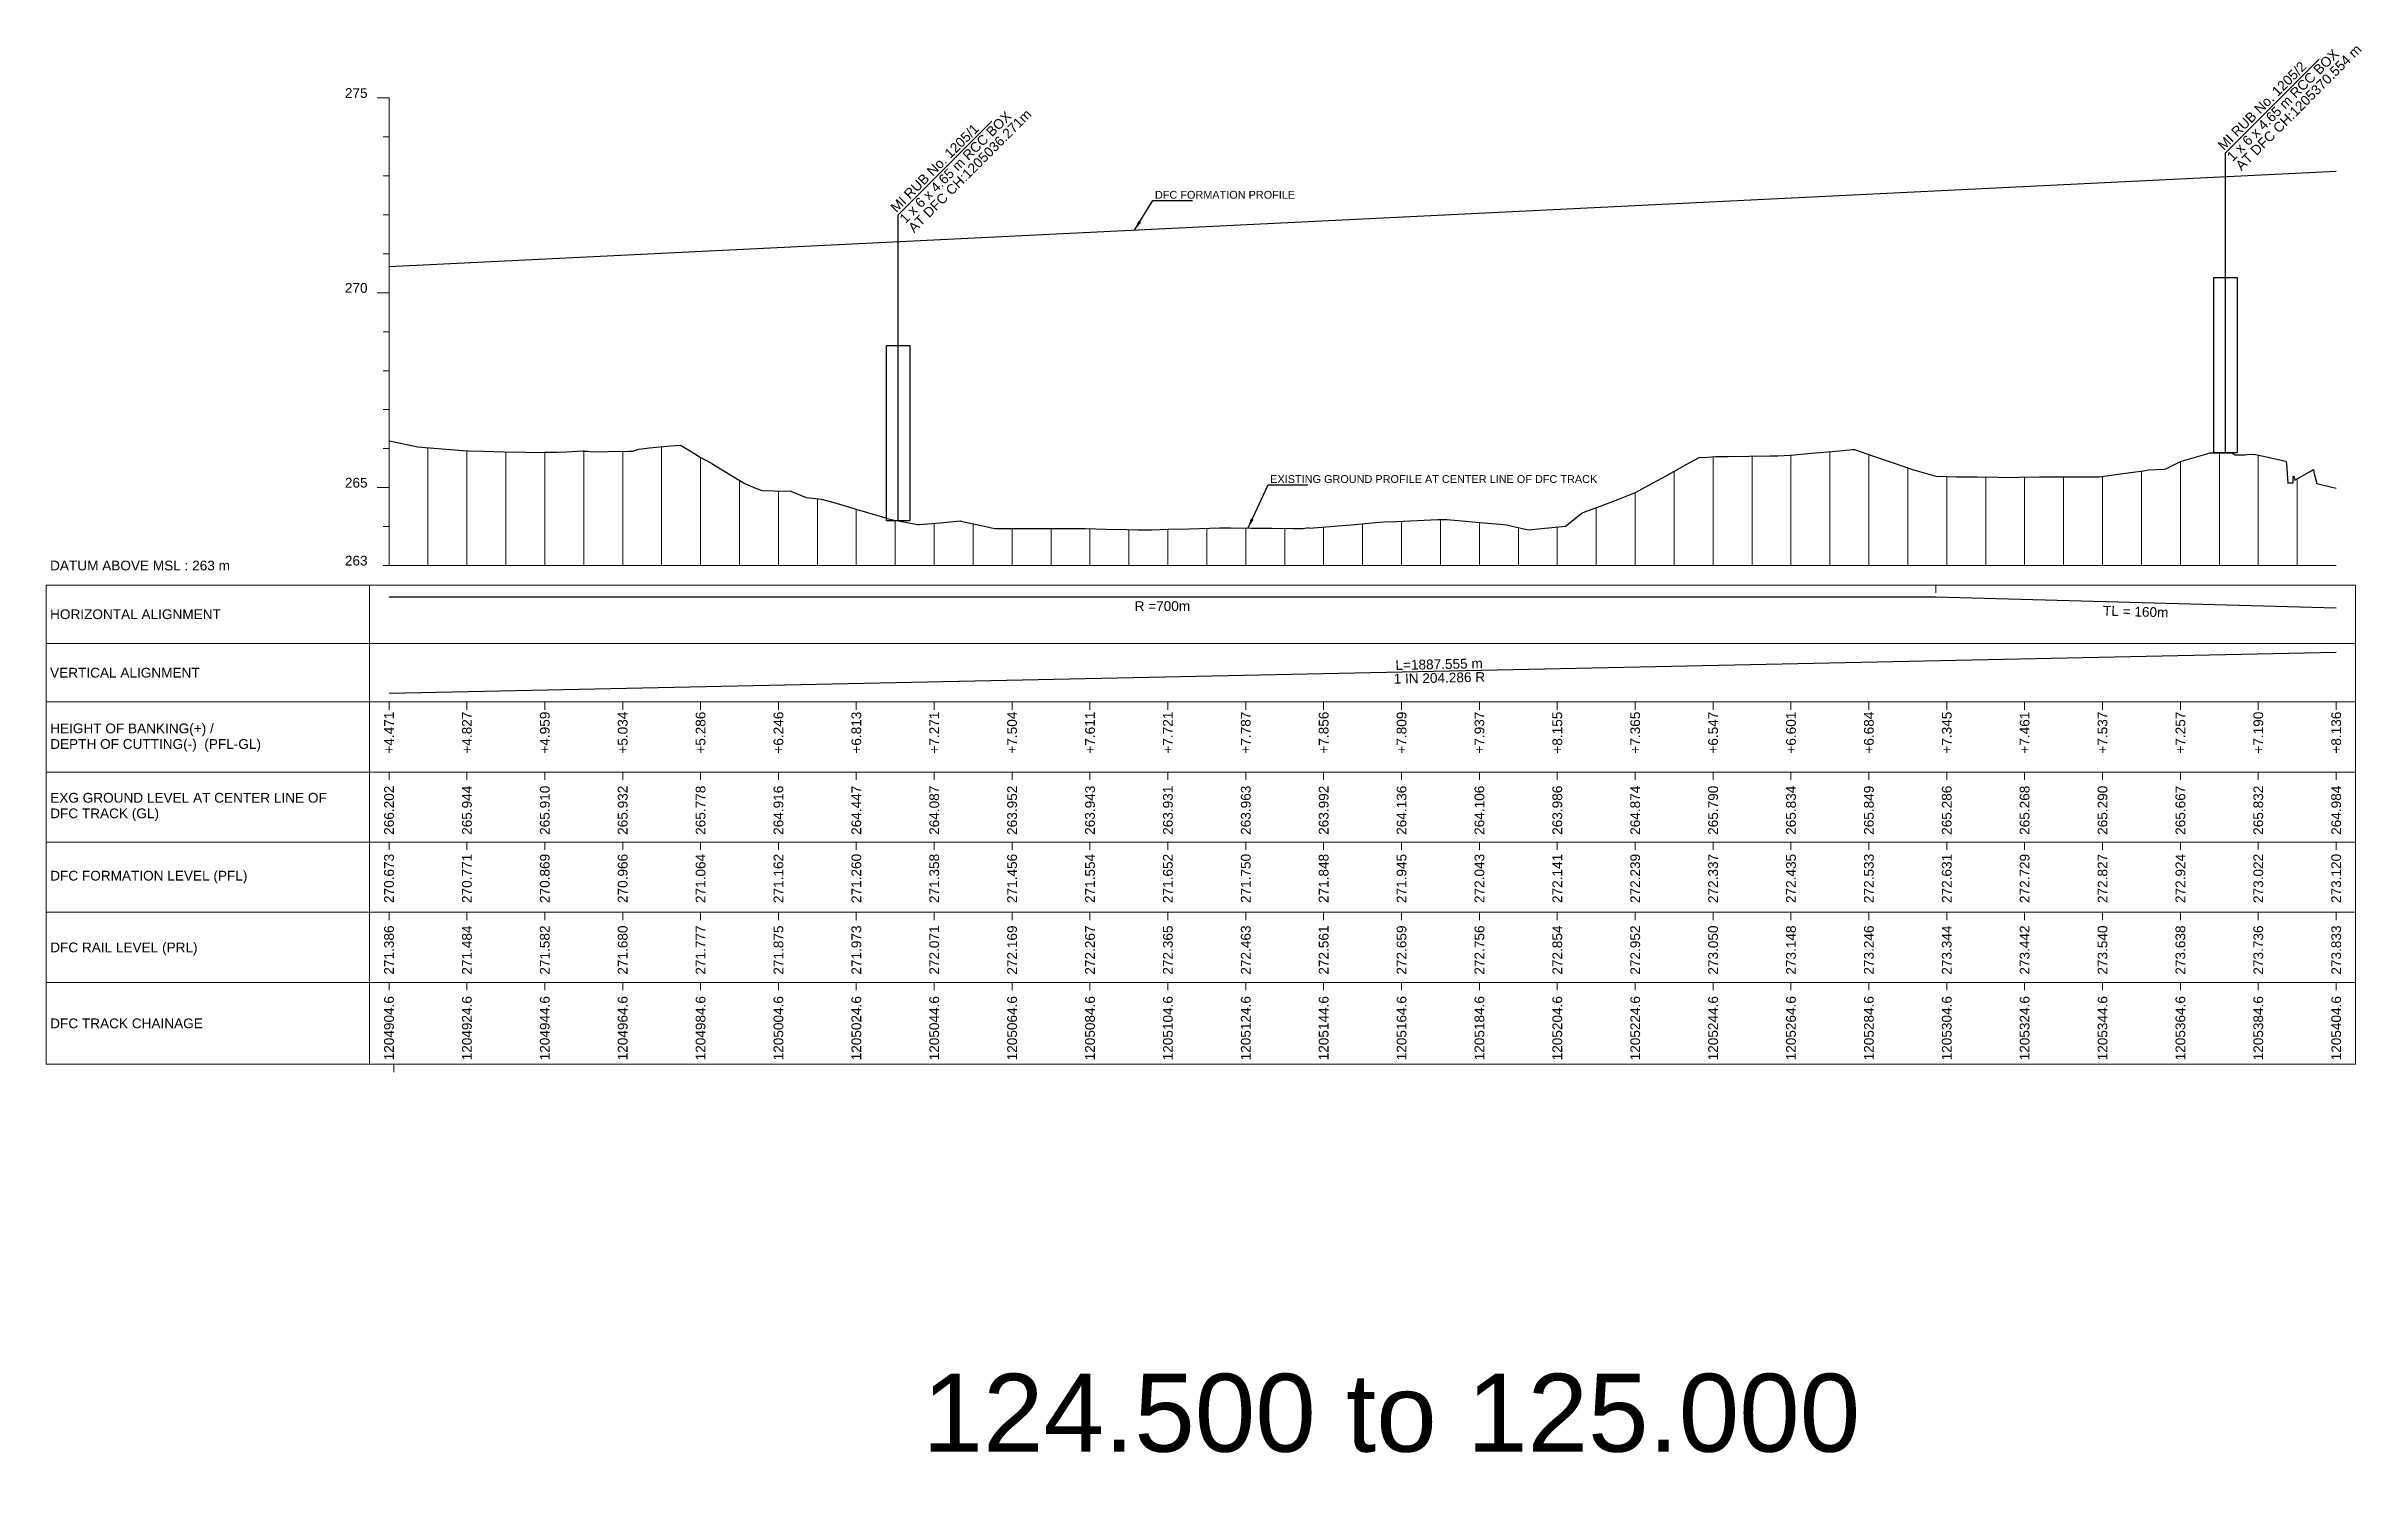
# Model space of a CAD drawing. Header units: metres. Extents: x 33905 to 43505, y -12340 to -11815.
# Drawn here: x 34912 to 35507, y -12237 to -11867 of the extents above; entities that cross this region are included whole.
import ezdxf
from ezdxf.enums import TextEntityAlignment as Align

# ---------------------------------------------------------------- set-up
doc = ezdxf.new("R2010")
doc.units = ezdxf.units.M
doc.header["$MEASUREMENT"] = 0
for name, color, linetype, lineweight in [('LS BRIDGE INDICATION', 10, 'Continuous', 30), ('LS CUT FILL', 10, 'Continuous', 0), ('LS DATUM', 7, 'Continuous', 0), ('LS DATUM X', 7, 'Continuous', 0), ('LS DATUM Y', 7, 'Continuous', 0), ('LS EXG GL', 7, 'Continuous', 0), ('LS EXG. GL', 7, 'Continuous', 0), ('LS FRAME', 7, 'Continuous', 0), ('LS PRO FL', 10, 'Continuous', 0), ('LS PRO. CUT & FILL', 10, 'Continuous', 0), ('LS PRO. DFCC CH', 10, 'Continuous', 0), ('LS PRO. FL', 10, 'Continuous', 0), ('LS PRO. RL', 10, 'Continuous', 0), ('LS PROFILE EXG GL', 7, 'Continuous', 30), ('LS PROFILE PRO FL', 1, 'Continuous', 30), ('LS TICKS', 7, 'Continuous', 0), ('Profile Grid', 7, 'Continuous', 0)]:
    doc.layers.add(name, color=color, linetype=linetype, lineweight=lineweight)
for name, color, linetype in [("LS BRIDGE'S", 7, 'Continuous'), ('LS HORIZONTAL ALIGNMENT', 10, 'Continuous'), ('LS VERTICAL ALIGNMENT', 10, 'Continuous'), ('ref text', 3, 'Continuous')]:
    doc.layers.add(name, color=color, linetype=linetype)
doc.styles.get("Standard").update_dxf_attribs({"font": 'arial.ttf'})
doc.styles.add('Style-Arial', font='arial.ttf')
doc.styles.add('StyleArial', font='arial.ttf')
doc.dimstyles.get("Standard").update_dxf_attribs({"dimtxt": 0.18, "dimasz": 0.18, "dimexe": 0.18, "dimexo": 0.0625, "dimgap": 0.09, "dimtad": 0, "dimtih": 1, "dimtoh": 1, "dimdec": 4, "dimzin": 0, "dimdsep": 46, "dimtxsty": 'Standard', "dimcen": 0.09, "dimadec": 0, "dimazin": 0, "dimtfac": 1, "dimtdec": 4, "dimtofl": 0, "dimtmove": 0, "dimatfit": 3, "dimfxl": 1, "dimtolj": 1, "dimtzin": 0, "dimarcsym": 0})

msp = doc.modelspace()

# ---------------------------------------------------------------- texts
at = {"layer": "LS BRIDGE'S", "color": 10}
for s, p in [('AT DFC CH:1205370.554 m', (35475.7, -11898.81)), ('MI RUB No. 1205/2', (35471.14, -11893.6)), ('1 x 6 x 4.65 m RCC BOX', (35473.44, -11896.44)), ('1 x 6 x 4.65 m RCC BOX', (35132.6, -11912.39)), ('AT DFC CH:1205036.271m', (35134.85, -11914.77)), ('MI RUB No. 1205/1', (35130.3, -11909.55))]:
    msp.add_text(s, height=2.5, rotation=45, dxfattribs=at).set_placement(p)
at = {"layer": 'LS CUT FILL', "style": 'Style-Arial'}
for s, p in [('+4.471', (35000, -12037.5)), ('+4.827', (35020, -12037.5)), ('+4.959', (35040, -12037.5)), ('+5.034', (35060, -12037.5)), ('+5.286', (35080, -12037.5)), ('+6.246', (35100, -12037.5)), ('+6.813', (35120, -12037.5)), ('+7.271', (35140, -12037.5)), ('+7.504', (35160, -12037.5)), ('+7.611', (35180, -12037.5)), ('+7.721', (35200, -12037.5)), ('+7.787', (35220, -12037.5)), ('+7.856', (35240, -12037.5)), ('+7.809', (35260, -12037.5)), ('+7.937', (35280, -12037.5)), ('+8.155', (35300, -12037.5)), ('+7.365', (35320, -12037.5)), ('+6.547', (35340, -12037.5)), ('+6.601', (35360, -12037.5)), ('+6.684', (35380, -12037.5)), ('+7.345', (35400, -12037.5)), ('+7.461', (35420, -12037.5)), ('+7.537', (35440, -12037.5)), ('+7.257', (35460, -12037.5)), ('+7.190', (35480, -12037.5)), ('+8.136', (35500, -12037.5))]:
    msp.add_text(s, height=2.5, rotation=90, dxfattribs=at).set_placement(p, align=Align.MIDDLE_RIGHT)
at = {"layer": 'LS DATUM', "color": 7, "style": 'StyleArial'}
msp.add_text('DATUM ABOVE MSL : 263 m', height=2.5, rotation=0.00003, dxfattribs=at).set_placement((34912.97, -12000), align=Align.MIDDLE_LEFT)
at = {"layer": 'LS DATUM Y', "color": 7, "lineweight": 0, "style": 'Style-Arial'}
for s, p in [('275', (34994.5, -11880)), ('270', (34994.5, -11930)), ('265', (34994.5, -11980)), ('263', (34994.5, -12000))]:
    msp.add_text(s, height=2.5, dxfattribs=at).set_placement(p, align=Align.RIGHT)
at = {"layer": 'LS EXG GL', "style": 'Style-Arial'}
for s, p in [('266.202', (35000, -12056.5)), ('265.944', (35020, -12056.5)), ('265.910', (35040, -12056.5)), ('265.932', (35060, -12056.5)), ('265.778', (35080, -12056.5)), ('264.916', (35100, -12056.5)), ('264.447', (35120, -12056.5)), ('264.087', (35140, -12056.5)), ('263.952', (35160, -12056.5)), ('263.943', (35180, -12056.5)), ('263.931', (35200, -12056.5)), ('263.963', (35220, -12056.5)), ('263.992', (35240, -12056.5)), ('264.136', (35260, -12056.5)), ('264.106', (35280, -12056.5)), ('263.986', (35300, -12056.5)), ('264.874', (35320, -12056.5)), ('265.790', (35340, -12056.5)), ('265.834', (35360, -12056.5)), ('265.849', (35380, -12056.5)), ('265.286', (35400, -12056.5)), ('265.268', (35420, -12056.5)), ('265.290', (35440, -12056.5)), ('265.667', (35460, -12056.5)), ('265.832', (35480, -12056.5)), ('264.984', (35500, -12056.5))]:
    msp.add_text(s, height=2.5, rotation=90, dxfattribs=at).set_placement(p, align=Align.MIDDLE_RIGHT)
at = {"layer": 'LS EXG. GL', "color": 7, "style": 'StyleArial'}
for s, p in [('EXG GROUND LEVEL AT CENTER LINE OF ', (34913, -12059.6)), ('DFC TRACK (GL)', (34913, -12063.6))]:
    msp.add_text(s, height=2.5, rotation=0.00003, dxfattribs=at).set_placement(p, align=Align.MIDDLE_LEFT)
at = {"layer": 'LS HORIZONTAL ALIGNMENT', "style": 'StyleArial'}
msp.add_text('HORIZONTAL ALIGNMENT', height=2.5, rotation=0.00003, dxfattribs=at).set_placement((34912.97, -12012.5), align=Align.MIDDLE_LEFT)
at = {"layer": 'LS HORIZONTAL ALIGNMENT', "insert": (35198.59, -12010.42), "char_height": 2.5, "attachment_point": 5, "line_spacing_factor": 0.6, "style": 'Style-Arial'}
msp.add_mtext('R =700m', dxfattribs=at)
at = {"layer": 'LS HORIZONTAL ALIGNMENT', "insert": (35448.53, -12011.84), "char_height": 2.5, "attachment_point": 5, "rotation": 358.40817, "line_spacing_factor": 0.6, "style": 'Style-Arial'}
msp.add_mtext('TL = 160m', dxfattribs=at)
at = {"layer": 'LS PRO FL', "style": 'Style-Arial'}
for s, p in [('270.673', (35000, -12074)), ('270.771', (35020, -12074)), ('270.869', (35040, -12074)), ('270.966', (35060, -12074)), ('271.064', (35080, -12074)), ('271.162', (35100, -12074)), ('271.260', (35120, -12074)), ('271.358', (35140, -12074)), ('271.456', (35160, -12074)), ('271.554', (35180, -12074)), ('271.652', (35200, -12074)), ('271.750', (35220, -12074)), ('271.848', (35240, -12074)), ('271.945', (35260, -12074)), ('272.043', (35280, -12074)), ('272.141', (35300, -12074)), ('272.239', (35320, -12074)), ('272.337', (35340, -12074)), ('272.435', (35360, -12074)), ('272.533', (35380, -12074)), ('272.631', (35400, -12074)), ('272.729', (35420, -12074)), ('272.827', (35440, -12074)), ('272.924', (35460, -12074)), ('273.022', (35480, -12074)), ('273.120', (35500, -12074))]:
    msp.add_text(s, height=2.5, rotation=90, dxfattribs=at).set_placement(p, align=Align.MIDDLE_RIGHT)
at = {"layer": 'LS PRO. CUT & FILL', "color": 10, "style": 'StyleArial'}
for s, p in [('HEIGHT OF BANKING(+) /', (34913, -12041.8)), ('DEPTH OF CUTTING(-)  (PFL-GL)', (34913, -12045.8))]:
    msp.add_text(s, height=2.5, rotation=0.00003, dxfattribs=at).set_placement(p, align=Align.MIDDLE_LEFT)
at = {"layer": 'LS PRO. DFCC CH'}
for s, p in [('1204904.6', (35001.25, -12127)), ('1204924.6', (35021.25, -12127)), ('1204944.6', (35041.25, -12127)), ('1204964.6', (35061.25, -12127)), ('1204984.6', (35081.25, -12127)), ('1205004.6', (35101.25, -12127)), ('1205024.6', (35121.25, -12127)), ('1205044.6', (35141.25, -12127)), ('1205064.6', (35161.25, -12127)), ('1205084.6', (35181.25, -12127)), ('1205104.6', (35201.25, -12127)), ('1205124.6', (35221.25, -12127)), ('1205144.6', (35241.25, -12127)), ('1205164.6', (35261.25, -12127)), ('1205184.6', (35281.25, -12127)), ('1205204.6', (35301.25, -12127)), ('1205224.6', (35321.25, -12127)), ('1205244.6', (35341.25, -12127)), ('1205264.6', (35361.25, -12127)), ('1205284.6', (35381.25, -12127)), ('1205304.6', (35401.25, -12127)), ('1205324.6', (35421.25, -12127)), ('1205344.6', (35441.25, -12127)), ('1205364.6', (35461.25, -12127)), ('1205384.6', (35481.25, -12127)), ('1205404.6', (35501.25, -12127))]:
    msp.add_text(s, height=2.5, rotation=90, dxfattribs=at).set_placement(p)
at = {"layer": 'LS PRO. DFCC CH', "color": 10, "style": 'Style-Arial'}
msp.add_text('DFC TRACK CHAINAGE', height=2.5, rotation=0.00003, dxfattribs=at).set_placement((34913, -12117.5), align=Align.MIDDLE_LEFT)
at = {"layer": 'LS PRO. FL', "color": 10, "style": 'StyleArial'}
msp.add_text('DFC FORMATION LEVEL (PFL) ', height=2.5, rotation=0.00003, dxfattribs=at).set_placement((34913, -12079.6), align=Align.MIDDLE_LEFT)
at = {"layer": 'LS PRO. RL'}
for s, p in [('271.386', (35001.25, -12105)), ('271.484', (35021.25, -12105)), ('271.582', (35041.25, -12105)), ('271.680', (35061.25, -12105)), ('271.777', (35081.25, -12105)), ('271.875', (35101.25, -12105)), ('271.973', (35121.25, -12105)), ('272.071', (35141.25, -12105)), ('272.169', (35161.25, -12105)), ('272.267', (35181.25, -12105)), ('272.365', (35201.25, -12105)), ('272.463', (35221.25, -12105)), ('272.561', (35241.25, -12105)), ('272.659', (35261.25, -12105)), ('272.756', (35281.25, -12105)), ('272.854', (35301.25, -12105)), ('272.952', (35321.25, -12105)), ('273.050', (35341.25, -12105)), ('273.148', (35361.25, -12105)), ('273.246', (35381.25, -12105)), ('273.344', (35401.25, -12105)), ('273.442', (35421.25, -12105)), ('273.540', (35441.25, -12105)), ('273.638', (35461.25, -12105)), ('273.736', (35481.25, -12105)), ('273.833', (35501.25, -12105))]:
    msp.add_text(s, height=2.5, rotation=90, dxfattribs=at).set_placement(p)
at = {"layer": 'LS PRO. RL', "color": 10, "style": 'StyleArial'}
msp.add_text('DFC RAIL LEVEL (PRL)', height=2.5, rotation=0.00003, dxfattribs=at).set_placement((34913, -12098), align=Align.MIDDLE_LEFT)
at = {"layer": 'LS PROFILE EXG GL', "color": 7, "lineweight": 0, "style": 'Style-Arial'}
msp.add_text('EXISTING GROUND PROFILE AT CENTER LINE OF DFC TRACK', height=2, dxfattribs=at).set_placement((35226.28, -11978.81))
at = {"layer": 'LS PROFILE PRO FL', "style": 'Style-Arial'}
msp.add_text(' DFC FORMATION PROFILE', height=2, dxfattribs=at).set_placement((35195.9, -11905.86, 0))
at = {"layer": 'LS VERTICAL ALIGNMENT', "style": 'StyleArial'}
msp.add_text('VERTICAL ALIGNMENT', height=2.5, rotation=0.00003, dxfattribs=at).set_placement((34912.97, -12027.5), align=Align.MIDDLE_LEFT)
at = {"layer": 'LS VERTICAL ALIGNMENT', "insert": (35269.68, -12027.09), "char_height": 2.5, "attachment_point": 5, "rotation": 1.20303, "line_spacing_factor": 0.84, "style": 'Style-Arial'}
msp.add_mtext('L=1887.555 m\\P1 IN 204.286 R ', dxfattribs=at)
at = {"layer": 'ref text', "color": 3, "insert": (35137, -12227.71), "char_height": 20, "width": 267.435, "attachment_point": 7, "bg_fill": 3, "box_fill_scale": 1.5, "bg_fill_color": 256, "bg_fill_transparency": 0}
msp.add_mtext('124.500 to 125.000', dxfattribs=at)

# ---------------------------------------------------------------- linework, layer by layer
at = {"layer": 'LS BRIDGE INDICATION'}
for points in [[(35468.56, -11926.08), (35474.56, -11926.08), (35474.56, -11971.08), (35468.56, -11971.08)], [(35127.71, -11943.55), (35133.71, -11943.55), (35133.71, -11988.55), (35127.71, -11988.55)]]:
    msp.add_lwpolyline(points, close=True, dxfattribs=at)
at = {"layer": "LS BRIDGE'S", "color": 10}
for points in [[(35471.56, -11971.08), (35471.56, -11894.08), (35495.61, -11870.03)], [(35130.71, -11988.55), (35130.71, -11910.04), (35154.76, -11885.99)]]:
    msp.add_lwpolyline(points, dxfattribs=at)
at = {"layer": 'LS DATUM X', "color": 7, "linetype": 'Continuous', "lineweight": 0}
msp.add_line((35000, -12000), (35500, -12000), dxfattribs=at)
at = {"layer": 'LS DATUM Y', "color": 7, "linetype": 'Continuous', "lineweight": 0}
for p, q in [((34997, -11880), (35000, -11880)), ((35000, -12000), (35000, -11880)), ((34998.5, -11890), (35000, -11890)), ((34998.5, -11900), (35000, -11900)), ((34998.5, -11910), (35000, -11910)), ((34998.5, -11920), (35000, -11920)), ((34997, -11930), (35000, -11930)), ((34998.5, -11940), (35000, -11940)), ((34998.5, -11950), (35000, -11950)), ((34998.5, -11960), (35000, -11960)), ((34998.5, -11970), (35000, -11970)), ((34997, -11980), (35000, -11980)), ((34998.5, -11990), (35000, -11990)), ((34998.5, -12000), (35000, -12000))]:
    msp.add_line(p, q, dxfattribs=at)
at = {"layer": 'LS FRAME'}
for points in [[(34995, -12005), (34912, -12005), (34912, -12020), (34995, -12020)], [(34995, -12020), (34912, -12020), (34912, -12035), (34995, -12035)], [(34995, -12035), (34912, -12035), (34912, -12053), (34995, -12053)], [(34995, -12053), (34912, -12053), (34912, -12071), (34995, -12071)], [(34995, -12071), (34912, -12071), (34912, -12089), (34995, -12089)], [(34995, -12089), (34912, -12089), (34912, -12107), (34995, -12107)], [(34995, -12107), (34912, -12107), (34912, -12128), (34995, -12128)]]:
    msp.add_lwpolyline(points, dxfattribs=at)
at = {"layer": 'LS FRAME', "color": 7, "linetype": 'Continuous', "lineweight": 0, "flags": 128}
for points in [[(34995, -12020), (35505, -12020), (35505, -12005), (34995, -12005), (34995, -12020)], [(34995, -12035), (35505, -12035), (35505, -12020), (34995, -12020), (34995, -12035)], [(34995, -12053), (35505, -12053), (35505, -12035), (34995, -12035), (34995, -12053)], [(34995, -12071), (35505, -12071), (35505, -12053), (34995, -12053), (34995, -12071)], [(34995, -12089), (35505, -12089), (35505, -12071), (34995, -12071), (34995, -12089)], [(34995, -12107), (35505, -12107), (35505, -12089), (34995, -12089), (34995, -12107)], [(34995, -12128), (35505, -12128), (35505, -12107), (34995, -12107), (34995, -12128)]]:
    msp.add_lwpolyline(points, close=True, dxfattribs=at)
at = {"layer": 'LS HORIZONTAL ALIGNMENT', "flags": 128}
msp.add_lwpolyline([(35000, -12008), (35397.18, -12008), (35397.18, -12008), (35500, -12010.86)], dxfattribs=at)
at = {"layer": 'LS PROFILE EXG GL', "flags": 128}
msp.add_lwpolyline([(35000, -11967.98), (35002.99, -11968.61), (35007.44, -11969.56), (35008.32, -11969.63), (35013.64, -11970.06), (35018.97, -11970.48), (35020.33, -11970.59), (35024.3, -11970.67), (35029.62, -11970.79), (35034.95, -11970.9), (35038.66, -11970.98), (35040.03, -11970.9), (35040.28, -11970.9), (35040.97, -11970.93), (35043.28, -11970.92), (35045.6, -11970.81), (35049.79, -11970.6), (35050.06, -11970.58), (35050.29, -11970.61), (35050.93, -11970.68), (35052.28, -11970.83), (35056.26, -11970.75), (35061.58, -11970.64), (35062.59, -11970.62), (35064.12, -11970.16), (35066.91, -11969.82), (35068.67, -11969.6), (35072.24, -11969.32), (35074.85, -11969.1), (35077.57, -11970.75), (35079.86, -11972.15), (35082.77, -11973.76), (35082.89, -11973.84), (35088.22, -11977.07), (35091.34, -11978.96), (35093.55, -11979.87), (35095.77, -11980.78), (35098.87, -11980.82), (35103.14, -11980.89), (35104.2, -11981.32), (35107.13, -11982.51), (35109.53, -11982.77), (35111.09, -11982.94), (35114.85, -11984.02), (35117.41, -11984.74), (35120.18, -11985.58), (35125.51, -11987.2), (35128.85, -11988.21), (35130.83, -11988.57), (35135.75, -11989.46), (35136.16, -11989.43), (35141.49, -11989.01), (35146.68, -11988.56), (35146.82, -11988.59), (35152.14, -11989.74), (35155.5, -11990.46), (35157.47, -11990.47), (35162.8, -11990.48), (35168.12, -11990.5), (35171.89, -11990.52), (35173.45, -11990.51), (35176.06, -11990.49), (35178.78, -11990.54), (35184.1, -11990.65), (35189.43, -11990.76), (35192.4, -11990.83), (35194.76, -11990.81), (35195.8, -11990.8), (35200.08, -11990.69), (35205.41, -11990.56), (35210.74, -11990.42), (35213.25, -11990.35), (35215.75, -11990.33), (35216.06, -11990.33), (35221.39, -11990.38), (35226.72, -11990.42), (35232.05, -11990.46), (35234.73, -11990.48), (35236.13, -11990.26), (35236.21, -11990.38), (35237.37, -11990.29), (35242.7, -11989.86), (35248.03, -11989.44), (35253.35, -11989), (35255.43, -11988.83), (35258.68, -11988.69), (35264.01, -11988.46), (35269.33, -11988.23), (35271.17, -11988.15), (35271.66, -11988.23), (35272.61, -11988.28), (35274.66, -11988.47), (35279.99, -11988.93), (35285.31, -11989.4), (35286.92, -11989.53), (35290.64, -11990.4), (35292.59, -11990.86), (35295.97, -11990.54), (35301.29, -11990.01), (35302.12, -11989.93), (35306.32, -11986.53), (35306.62, -11986.41), (35311.95, -11984.41), (35315.97, -11982.9), (35317.28, -11982.37), (35320.25, -11981.16), (35322.6, -11979.87), (35327.93, -11976.95), (35333.26, -11974.03), (35336.45, -11972.28), (35338.58, -11972.17), (35340.67, -11972.06), (35343.91, -11972.01), (35349.24, -11971.94), (35354.56, -11971.86), (35356.65, -11971.84), (35359.89, -11971.66), (35359.98, -11971.66), (35365.22, -11971.2), (35370.54, -11970.73), (35375.87, -11970.26), (35376.28, -11970.22), (35381.2, -11971.92), (35386.52, -11973.75), (35391.44, -11975.44), (35391.85, -11975.56), (35397.18, -11977.06), (35397.18, -11977.06), (35402.51, -11977.21), (35402.63, -11977.21), (35407.85, -11977.27), (35413.18, -11977.33), (35417.13, -11977.37), (35418.51, -11977.35), (35423.85, -11977.24), (35426.23, -11977.2), (35429.18, -11977.2), (35434.51, -11977.21), (35439.12, -11977.22), (35439.85, -11977.12), (35445.18, -11976.39), (35450.51, -11975.66), (35451.81, -11975.48), (35455.85, -11975.24), (35456.24, -11975.22), (35460, -11973.33), (35461.18, -11972.97), (35466.51, -11971.38), (35467.52, -11971.07), (35468.44, -11971.09), (35471.85, -11971.08), (35473.21, -11971.07), (35474.05, -11971.58), (35476.67, -11971.55), (35477.18, -11971.52), (35478.89, -11971.44), (35482.51, -11972.23), (35482.83, -11972.3), (35487.04, -11973.21), (35487.23, -11973.86), (35487.57, -11978.83), (35487.85, -11978.82), (35488.93, -11978.79), (35488.97, -11977.13), (35489.11, -11977.04), (35489.41, -11978.13), (35493.18, -11975.93), (35494.2, -11975.33), (35494.24, -11976.15), (35495.03, -11978.95), (35498.51, -11979.79), (35500, -11980.16)], dxfattribs=at)
at = {"layer": 'LS PROFILE PRO FL'}
msp.add_line((35000, -11923.27), (35500, -11898.8), dxfattribs=at)
at = {"layer": 'LS TICKS', "color": 7, "linetype": 'Continuous', "lineweight": 0, "flags": 128}
for points in [[(35397.18, -12007), (35397.18, -12005)], [(35000, -12037), (35000, -12035)], [(35020, -12037), (35020, -12035)], [(35040, -12037), (35040, -12035)], [(35060, -12037), (35060, -12035)], [(35080, -12037), (35080, -12035)], [(35100, -12037), (35100, -12035)], [(35120, -12037), (35120, -12035)], [(35140, -12037), (35140, -12035)], [(35160, -12037), (35160, -12035)], [(35180, -12037), (35180, -12035)], [(35200, -12037), (35200, -12035)], [(35220, -12037), (35220, -12035)], [(35240, -12037), (35240, -12035)], [(35260, -12037), (35260, -12035)], [(35280, -12037), (35280, -12035)], [(35300, -12037), (35300, -12035)], [(35320, -12037), (35320, -12035)], [(35340, -12037), (35340, -12035)], [(35360, -12037), (35360, -12035)], [(35380, -12037), (35380, -12035)], [(35400, -12037), (35400, -12035)], [(35420, -12037), (35420, -12035)], [(35440, -12037), (35440, -12035)], [(35460, -12037), (35460, -12035)], [(35480, -12037), (35480, -12035)], [(35500, -12037), (35500, -12035)], [(35000, -12055), (35000, -12053)], [(35020, -12055), (35020, -12053)], [(35040, -12055), (35040, -12053)], [(35060, -12055), (35060, -12053)], [(35080, -12055), (35080, -12053)], [(35100, -12055), (35100, -12053)], [(35120, -12055), (35120, -12053)], [(35140, -12055), (35140, -12053)], [(35160, -12055), (35160, -12053)], [(35180, -12055), (35180, -12053)], [(35200, -12055), (35200, -12053)], [(35220, -12055), (35220, -12053)], [(35240, -12055), (35240, -12053)], [(35260, -12055), (35260, -12053)], [(35280, -12055), (35280, -12053)], [(35300, -12055), (35300, -12053)], [(35320, -12055), (35320, -12053)], [(35340, -12055), (35340, -12053)], [(35360, -12055), (35360, -12053)], [(35380, -12055), (35380, -12053)], [(35400, -12055), (35400, -12053)], [(35420, -12055), (35420, -12053)], [(35440, -12055), (35440, -12053)], [(35460, -12055), (35460, -12053)], [(35480, -12055), (35480, -12053)], [(35500, -12055), (35500, -12053)], [(35000, -12073), (35000, -12071)], [(35020, -12073), (35020, -12071)], [(35040, -12073), (35040, -12071)], [(35060, -12073), (35060, -12071)], [(35080, -12073), (35080, -12071)], [(35100, -12073), (35100, -12071)], [(35120, -12073), (35120, -12071)], [(35140, -12073), (35140, -12071)], [(35160, -12073), (35160, -12071)], [(35180, -12073), (35180, -12071)], [(35200, -12073), (35200, -12071)], [(35220, -12073), (35220, -12071)], [(35240, -12073), (35240, -12071)], [(35260, -12073), (35260, -12071)], [(35280, -12073), (35280, -12071)], [(35300, -12073), (35300, -12071)], [(35320, -12073), (35320, -12071)], [(35340, -12073), (35340, -12071)], [(35360, -12073), (35360, -12071)], [(35380, -12073), (35380, -12071)], [(35400, -12073), (35400, -12071)], [(35420, -12073), (35420, -12071)], [(35440, -12073), (35440, -12071)], [(35460, -12073), (35460, -12071)], [(35480, -12073), (35480, -12071)], [(35500, -12073), (35500, -12071)], [(35000, -12091), (35000, -12089)], [(35020, -12091), (35020, -12089)], [(35040, -12091), (35040, -12089)], [(35060, -12091), (35060, -12089)], [(35080, -12091), (35080, -12089)], [(35100, -12091), (35100, -12089)], [(35120, -12091), (35120, -12089)], [(35140, -12091), (35140, -12089)], [(35160, -12091), (35160, -12089)], [(35180, -12091), (35180, -12089)], [(35200, -12091), (35200, -12089)], [(35220, -12091), (35220, -12089)], [(35240, -12091), (35240, -12089)], [(35260, -12091), (35260, -12089)], [(35280, -12091), (35280, -12089)], [(35300, -12091), (35300, -12089)], [(35320, -12091), (35320, -12089)], [(35340, -12091), (35340, -12089)], [(35360, -12091), (35360, -12089)], [(35380, -12091), (35380, -12089)], [(35400, -12091), (35400, -12089)], [(35420, -12091), (35420, -12089)], [(35440, -12091), (35440, -12089)], [(35460, -12091), (35460, -12089)], [(35480, -12091), (35480, -12089)], [(35500, -12091), (35500, -12089)], [(35000, -12109), (35000, -12107)], [(35020, -12109), (35020, -12107)], [(35040, -12109), (35040, -12107)], [(35060, -12109), (35060, -12107)], [(35080, -12109), (35080, -12107)], [(35100, -12109), (35100, -12107)], [(35120, -12109), (35120, -12107)], [(35140, -12109), (35140, -12107)], [(35160, -12109), (35160, -12107)], [(35180, -12109), (35180, -12107)], [(35200, -12109), (35200, -12107)], [(35220, -12109), (35220, -12107)], [(35240, -12109), (35240, -12107)], [(35260, -12109), (35260, -12107)], [(35280, -12109), (35280, -12107)], [(35300, -12109), (35300, -12107)], [(35320, -12109), (35320, -12107)], [(35340, -12109), (35340, -12107)], [(35360, -12109), (35360, -12107)], [(35380, -12109), (35380, -12107)], [(35400, -12109), (35400, -12107)], [(35420, -12109), (35420, -12107)], [(35440, -12109), (35440, -12107)], [(35460, -12109), (35460, -12107)], [(35480, -12109), (35480, -12107)], [(35500, -12109), (35500, -12107)], [(35001.25, -12130), (35001.25, -12128)]]:
    msp.add_lwpolyline(points, dxfattribs=at)
at = {"layer": 'LS VERTICAL ALIGNMENT', "flags": 128}
msp.add_lwpolyline([(35000, -12032.75), (35500, -12022.25)], dxfattribs=at)
at = {"layer": 'Profile Grid'}
for p, q in [((35010, -11969.77), (35010, -12000)), ((35020, -11970.56), (35020, -12000)), ((35030, -11970.79), (35030, -12000)), ((35040, -11970.9), (35040, -12000)), ((35050, -11970.59), (35050, -12000)), ((35060, -11970.68), (35060, -12000)), ((35070, -11969.5), (35070, -12000)), ((35080, -11972.23), (35080, -12000)), ((35340, -11972.1), (35340, -12000)), ((35350, -11971.93), (35350, -12000)), ((35360, -11971.66), (35360, -12000)), ((35370, -11970.78), (35370, -12000)), ((35380, -11971.51), (35380, -12000)), ((35460, -11973.33), (35460, -12000)), ((35470, -11971.09), (35470, -12000)), ((35480, -11971.68), (35480, -12000)), ((35090, -11978.15), (35090, -12000)), ((35330, -11975.82), (35330, -12000)), ((35390, -11974.95), (35390, -12000)), ((35400, -11977.14), (35400, -12000)), ((35410, -11977.3), (35410, -12000)), ((35420, -11977.32), (35420, -12000)), ((35430, -11977.2), (35430, -12000)), ((35440, -11977.1), (35440, -12000)), ((35450, -11975.73), (35450, -12000)), ((35490, -11977.78), (35490, -12000)), ((35100, -11980.84), (35100, -12000)), ((35110, -11982.82), (35110, -12000)), ((35120, -11985.53), (35120, -12000)), ((35310, -11985.14), (35310, -12000)), ((35320, -11981.26), (35320, -12000)), ((35130, -11988.42), (35130, -12000)), ((35140, -11989.12), (35140, -12000)), ((35150, -11989.28), (35150, -12000)), ((35160, -11990.48), (35160, -12000)), ((35170, -11990.51), (35170, -12000)), ((35180, -11990.57), (35180, -12000)), ((35190, -11990.78), (35190, -12000)), ((35200, -11990.69), (35200, -12000)), ((35210, -11990.44), (35210, -12000)), ((35220, -11990.37), (35220, -12000)), ((35230, -11990.45), (35230, -12000)), ((35240, -11990.08), (35240, -12000)), ((35250, -11989.27), (35250, -12000)), ((35260, -11988.63), (35260, -12000)), ((35270, -11988.2), (35270, -12000)), ((35280, -11988.94), (35280, -12000)), ((35290, -11990.25), (35290, -12000)), ((35300, -11990.14), (35300, -12000))]:
    msp.add_line(p, q, dxfattribs=at)

msp.set_redraw_order([(e.dxf.handle, doc.entitydb.next_handle()) for e in msp.query("TEXT MTEXT ATTDEF DIMENSION ARC_DIMENSION")])  # texts and dimensions are drawn at this point

# ---------------------------------------------------------------- leaders
at = {"layer": 'LS PROFILE EXG GL', "color": 7, "lineweight": -3}
msp.add_leader([(35220.58, -11990.37), (35225.77, -11979.27), (35235.91, -11979.27)], dimstyle='Standard', override={"dimasz": 2.5, "dimexe": 0.25, "dimexo": 0.25, "dimgap": 0.25, "dimtad": 0, "dimtih": 0, "dimtoh": 0, "dimzin": 11, "dimadec": 4, "dimazin": 3, "dimatfit": 1, "dimfrac": 2, "dimtolj": 0, "dimtzin": 11}, dxfattribs=at)
at = {"layer": 'LS PROFILE PRO FL', "lineweight": -3}
msp.add_leader([(35191.46, -11913.9, 0), (35196.17, -11906.32, 0), (35206.31, -11906.32, 0)], dimstyle='Standard', override={"dimasz": 2.5, "dimexe": 0.25, "dimexo": 0.25, "dimgap": 0.25, "dimtad": 0, "dimtih": 0, "dimtoh": 0, "dimzin": 11, "dimadec": 4, "dimazin": 3, "dimatfit": 1, "dimfrac": 2, "dimtolj": 0, "dimtzin": 11}, dxfattribs=at)

doc.saveas('drawing.dxf')
